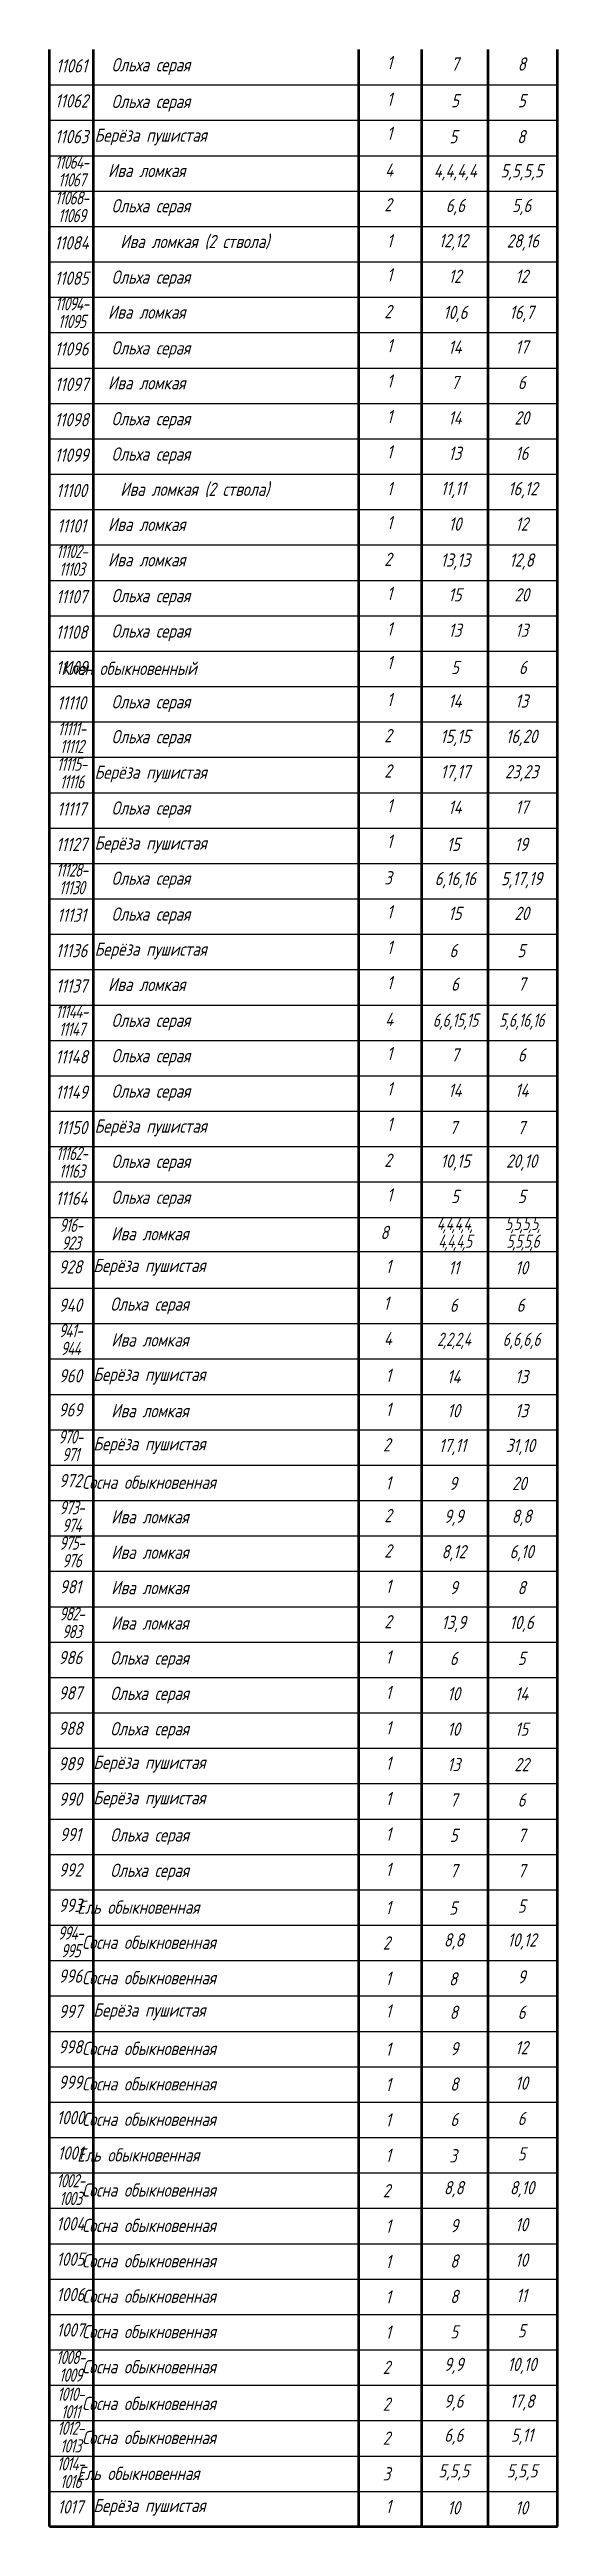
# Model space of a CAD drawing. Header units: metres. Extents: x 23128 to 34628, y -678634 to 13070.
# Drawn here: x 23128 to 34628, y -425865 to -369873 of the extents above; entities that cross this region are included whole.
import ezdxf

# ---------------------------------------------------------------- set-up
doc = ezdxf.new("R2010")
doc.units = ezdxf.units.M
for name, color, linetype, lineweight in [('Лиственные', 160, 'Continuous', 30), ('ТАБЛИЦА 50', 51, 'Continuous', 50), ('текст 300', 7, 'Continuous', 30), ('Хвойные', 80, 'Continuous', 30)]:
    doc.layers.add(name, color=color, linetype=linetype, lineweight=lineweight)
doc.layers.add('ТАБЛИЦА', color=18, linetype='Continuous', true_color=0x000000)
doc.styles.add('NF_VGP_3.0', font='cs_gost2304.shx', dxfattribs={"oblique": 15, "height": 300})

msp = doc.modelspace()

# ---------------------------------------------------------------- texts
at = {"layer": 'Лиственные', "lineweight": 30, "transparency": 33554687, "char_height": 300, "attachment_point": 5, "style": 'NF_VGP_3.0'}
for s, insert, width in [('Ольха серая', (25423, -370258), 6349.98), ('Ольха серая', (25423, -371088), 6349.98), ('\\pxqj;Берёза пушистая', (26017, -371850), 3736), ('Ива ломкая', (25329, -372608), 6349.98), ('Ольха серая', (25423, -373446), 6349.98), ('Ива ломкая (2 ствола)', (26417, -374228), 6349.98), ('Ольха серая', (25423, -375058), 6349.98), ('Ива ломкая', (25329, -375808), 6349.98), ('Ольха серая', (25423, -376658), 6349.98), ('Ива ломкая', (25329, -377408), 6349.98), ('Ольха серая', (25423, -378258), 6349.98), ('Ольха серая', (25423, -379058), 6349.98), ('Ива ломкая (2 ствола)', (26417, -379828), 6349.98), ('Ива ломкая', (25329, -380608), 6349.98), ('Ива ломкая', (25329, -381408), 6349.98), ('Ольха серая', (25423, -382258), 6349.98), ('Ольха серая', (25423, -383058), 6349.98), ('\\pxqj;Клен обыкновенный', (26252, -383862), 5716.81), ('Ольха серая', (25423, -384658), 6349.98), ('Ольха серая', (25423, -385446), 6349.98), ('\\pxqj;Берёза пушистая', (26017, -386250), 3736), ('Ольха серая', (25423, -387058), 6349.98), ('\\pxqj;Берёза пушистая', (26017, -387850), 3736), ('Ольха серая', (25423, -388646), 6349.98), ('Ольха серая', (25423, -389458), 6349.98), ('\\pxqj;Берёза пушистая', (26017, -390250), 3736), ('Ива ломкая', (25329, -391008), 6349.98), ('Ольха серая', (25423, -391858), 6349.98), ('Ольха серая', (25423, -392658), 6349.98), ('Ольха серая', (25423, -393458), 6349.98), ('\\pxqj;Берёза пушистая', (26017, -394250), 3736), ('Ольха серая', (25423, -395046), 6349.98), ('Ольха серая', (25423, -395858), 6349.98), ('Ива ломкая', (25402, -396642), 6349.98), ('\\pxqj;Берёза пушистая', (25989, -397400), 3736), ('Ольха серая', (25395, -398274), 6349.98), ('Ива ломкая', (25402, -399042), 6349.98), ('\\pxqj;Берёза пушистая', (25989, -399862), 3736), ('Ива ломкая', (25402, -400642), 6349.98), ('\\pxqj;Берёза пушистая', (25989, -401431), 3736), ('Ива ломкая', (25402, -403042), 6349.98), ('Ива ломкая', (25402, -403842), 6349.98), ('Ива ломкая', (25402, -404642), 6349.98), ('Ива ломкая', (25402, -405442), 6349.98), ('Ольха серая', (25395, -406273), 6349.98), ('Ольха серая', (25395, -407073), 6349.98), ('Ольха серая', (25395, -407873), 6349.98), ('\\pxqj;Берёза пушистая', (25989, -408631), 3736), ('\\pxqj;Берёза пушистая', (25989, -409431), 3736), ('Ольха серая', (25395, -410273), 6349.98), ('Ольха серая', (25395, -411073), 6349.98), ('\\pxqj;Берёза пушистая', (25989, -414231), 3736), ('\\pxqj;Берёза пушистая', (25989, -425431), 3736)]:
    msp.add_mtext(s, dxfattribs=dict(at, insert=insert, width=width))
at = {"layer": 'Лиственные', "color": 5, "char_height": 300, "attachment_point": 1, "style": 'NF_VGP_3.0'}
for s, insert, width in [('1', (30766, -370017), 156.16), ('1', (30766, -370847), 156.16), ('1', (30766, -371618), 156.16), ('4', (30726, -372447), 239.07), ('2', (30706, -373232), 243.91), ('1', (30766, -374048), 156.16), ('1', (30766, -374817), 156.16), ('2', (30706, -375647), 243.91), ('1', (30766, -376417), 156.16), ('1', (30766, -377217), 156.16), ('1', (30766, -378017), 156.16), ('1', (30766, -378817), 156.16), ('1', (30766, -379648), 156.16), ('1', (30766, -380417), 156.16), ('2', (30706, -381247), 243.91), ('1', (30766, -382017), 156.16), ('1', (30766, -382817), 156.16), ('1', (30766, -383578), 156.16), ('1', (30766, -384417), 156.16), ('2', (30706, -385232), 243.91), ('2', (30706, -386032), 243.91), ('1', (30766, -386817), 156.16), ('1', (30766, -387618), 156.16), ('3', (30706, -388447), 232.3), ('1', (30766, -389217), 156.16), ('1', (30766, -390018), 156.16), ('1', (30766, -390817), 156.16), ('4', (30726, -391647), 239.07), ('1', (30766, -392417), 156.16), ('1', (30766, -393217), 156.16), ('1', (30766, -394018), 156.16), ('2', (30706, -394832), 243.91), ('1', (30766, -395617), 156.16), ('8', (30620, -396463), 216.46), ('1', (30738, -397232), 156.16), ('1', (30690, -398063), 156.16), ('4', (30698, -398863), 239.07), ('1', (30738, -399694), 156.16), ('1', (30738, -400463), 156.16), ('2', (30678, -401263), 243.91), ('2', (30706, -402863), 243.91), ('2', (30706, -403663), 243.91), ('1', (30738, -404463), 156.16), ('2', (30706, -405263), 243.91), ('1', (30738, -406062), 156.16), ('1', (30738, -406862), 156.16), ('1', (30738, -407662), 156.16), ('1', (30738, -408462), 156.16), ('1', (30738, -409262), 156.16), ('1', (30738, -410062), 156.16), ('1', (30738, -410862), 156.16), ('1', (30738, -414062), 156.16), ('1', (30738, -425263), 156.16)]:
    msp.add_mtext(s, dxfattribs=dict(at, insert=insert, width=width))
at = {"layer": 'текст 300', "color": 7, "transparency": 33554687, "char_height": 300, "attachment_point": 5, "style": 'NF_VGP_3.0'}
for s, insert, width in [('{\\C256;11061}', (23628, -370242), 1000), ('{\\C256;11062}', (23628, -371035), 1000), ('{\\C256;11063}', (23628, -371842), 1000), ('{\\C256;11084}', (23628, -374242), 1000), ('{\\C256;11085}', (23628, -375042), 1000), ('{\\C256;11096}', (23628, -376642), 1000), ('{\\C256;11097}', (23628, -377442), 1000), ('{\\C256;11098}', (23628, -378242), 1000), ('{\\C256;11099}', (23628, -379042), 1000), ('{\\C256;11100}', (23628, -379842), 1000), ('{\\C256;11101}', (23628, -380642), 1000), ('{\\C256;11107}', (23628, -382242), 1000), ('{\\C256;11108}', (23628, -383042), 1000), ('{\\C256;11109}', (23628, -383842), 1000), ('{\\C256;11110}', (23628, -384642), 1000), ('{\\C256;11117}', (23628, -387042), 1000), ('{\\C256;11127}', (23628, -387842), 1000), ('{\\C256;11131}', (23628, -389442), 1000), ('{\\C256;11136}', (23628, -390242), 1000), ('{\\C256;11137}', (23628, -391042), 1000), ('{\\C256;11148}', (23628, -392642), 1000), ('{\\C256;11149}', (23628, -393442), 1000), ('{\\C256;11150}', (23628, -394242), 1000), ('{\\C256;11164}', (23628, -395842), 1000), ('{\\C256;928}', (23600, -397392), 1000), ('{\\C256;940}', (23600, -398258), 1000.06), ('{\\C256;960}', (23600, -399854), 1000), ('{\\C256;969}', (23600, -400623), 1000), ('{\\C256;972}', (23600, -402223), 1000), ('{\\C256;981}', (23600, -404623), 1000), ('{\\C256;986}', (23600, -406223), 1000), ('{\\C256;987}', (23600, -407023), 1000), ('{\\C256;988}', (23600, -407823), 1000), ('{\\C256;989}', (23600, -408623), 1000), ('{\\C256;990}', (23600, -409423), 1000), ('{\\C256;991}', (23600, -410223), 1000), ('{\\C256;992}', (23600, -411023), 1000), ('{\\C256;993}', (23600, -411823), 1000), ('{\\C256;996}', (23600, -413423), 1000), ('{\\C256;997}', (23600, -414223), 1000), ('{\\C256;998}', (23600, -415023), 1000), ('{\\C256;999}', (23600, -415823), 1000), ('{\\C256;1000}', (23600, -416623), 1000), ('{\\C256;1001}', (23600, -417423), 1000), ('{\\C256;1004}', (23600, -419023), 1000), ('{\\C256;1005}', (23600, -419823), 1000), ('{\\C256;1006}', (23600, -420623), 1000), ('{\\C256;1007}', (23600, -421423), 1000), ('{\\C256;1017}', (23600, -425423), 1000)]:
    msp.add_mtext(s, dxfattribs=dict(at, insert=insert, width=width))
at = {"layer": 'текст 300', "transparency": 33554687, "char_height": 300, "attachment_point": 5, "style": 'NF_VGP_3.0'}
for s, insert, width in [('7', (32306, -370200), 1500), ('8', (33818, -370200), 1620), ('5', (32306, -371030), 1500), ('5', (33818, -371030), 1620), ('5', (32269, -371842), 1427.54), ('8', (33806, -371842), 1644.93), ('4,4,4,4', (32314, -372649), 1572.46), ('5,5,5,5', (33814, -372649), 1572.46), ('6,6', (32314, -373434), 1572.46), ('5,6', (33814, -373434), 1572.46), ('12,12', (32269, -374228), 1427.54), ('28,16', (33842, -374235), 1572.46), ('12', (32306, -375000), 1500), ('12', (33818, -375000), 1620), ('10,6', (32314, -375849), 1572.46), ('16,7', (33814, -375849), 1572.46), ('14', (32306, -376600), 1500), ('17', (33818, -376600), 1620), ('7', (32306, -377400), 1500), ('6', (33818, -377400), 1620), ('14', (32306, -378200), 1500), ('20', (33818, -378200), 1620), ('13', (32306, -379000), 1500), ('16', (33818, -379000), 1620), ('11,11', (32269, -379828), 1427.54), ('16,12', (33842, -379835), 1572.46), ('10', (32306, -380600), 1500), ('12', (33818, -380600), 1620), ('13,13', (32314, -381449), 1572.46), ('12,8', (33814, -381449), 1572.46), ('15', (32306, -382200), 1500), ('20', (33818, -382200), 1620), ('13', (32306, -383000), 1500), ('13', (33818, -383000), 1620), ('5', (32306, -383842), 1500), ('6', (33842, -383842), 1572.46), ('14', (32306, -384600), 1500), ('13', (33818, -384600), 1620), ('15,15', (32314, -385434), 1572.46), ('16,20', (33814, -385434), 1572.46), ('17,17', (32314, -386234), 1572.46), ('23,23', (33814, -386234), 1572.46), ('14', (32306, -387000), 1500), ('17', (33818, -387000), 1620), ('15', (32269, -387842), 1427.54), ('19', (33806, -387842), 1644.93), ('6,16,16', (32314, -388649), 1572.46), ('5,17,19', (33814, -388649), 1572.46), ('15', (32306, -389400), 1500), ('20', (33818, -389400), 1620), ('6', (32269, -390242), 1427.54), ('5', (33806, -390242), 1644.93), ('6', (32306, -391000), 1500), ('7', (33818, -391000), 1620), ('{\\W0.9;\\T0.95;6,6,15,15}', (32314, -391849), 1572.46), ('{\\W0.9;\\T0.95;5,6,16,16}', (33814, -391849), 1572.46), ('7', (32306, -392600), 1500), ('6', (33818, -392600), 1620), ('14', (32306, -393400), 1500), ('14', (33818, -393400), 1620), ('7', (32269, -394242), 1427.54), ('7', (33806, -394242), 1644.93), ('10,15', (32314, -395034), 1572.46), ('20,10', (33814, -395034), 1572.46), ('5', (32306, -395800), 1500), ('5', (33818, -395800), 1620), ('11', (32278, -397411), 1500), ('10', (33814, -397411), 1572.46), ('6', (32278, -398258), 1500), ('6', (33790, -398258), 1620), ('{\\W0.9;\\T0.9;2,2,2,4}', (32278, -399064), 1500), ('{\\W0.9;6,6,6,6}', (33814, -399064), 1572.46), ('14', (32278, -399873), 1500), ('13', (33814, -399873), 1572.46), ('10', (32278, -400642), 1500), ('13', (33814, -400642), 1572.46), ('17,11', (32250, -401464), 1500), ('31,10', (33786, -401464), 1572.46), ('9', (32263, -402287), 1427.54), ('20', (33763, -402287), 1427.54), ('9,9', (32278, -403064), 1500), ('8,8', (33814, -403064), 1572.46), ('8,12', (32278, -403864), 1500), ('6,10', (33814, -403864), 1572.46), ('9', (32278, -404642), 1500), ('8', (33814, -404642), 1572.46), ('13,9', (32278, -405464), 1500), ('10,6', (33814, -405464), 1572.46), ('6', (32278, -406242), 1500), ('5', (33814, -406242), 1572.46), ('10', (32278, -407042), 1500), ('14', (33814, -407042), 1572.46), ('10', (32278, -407842), 1500), ('15', (33814, -407842), 1572.46), ('13', (32278, -408642), 1500), ('22', (33814, -408642), 1572.46), ('7', (32278, -409442), 1500), ('6', (33814, -409442), 1572.46), ('5', (32278, -410242), 1500), ('7', (33814, -410242), 1572.46), ('7', (32278, -411042), 1500), ('7', (33814, -411042), 1572.46), ('5', (32263, -411887), 1427.54), ('5', (33814, -411842), 1572.46), ('8,8', (32278, -412642), 1500), ('10,12', (33824, -412642), 1591.94), ('8', (32263, -413487), 1427.54), ('9', (33814, -413442), 1572.46), ('8', (32278, -414242), 1500), ('6', (33814, -414242), 1572.46), ('12', (33814, -415042), 1572.46), ('9', (32289, -415065), 1478.12), ('8', (32289, -415865), 1478.12), ('10', (33814, -415842), 1572.46), ('6', (32289, -416665), 1478.12), ('6', (33814, -416642), 1572.46), ('3', (32263, -417487), 1427.54), ('5', (33814, -417442), 1572.46), ('8,8', (32278, -418242), 1500), ('8,10', (33824, -418242), 1591.94), ('9', (32289, -419065), 1478.12), ('10', (33814, -419042), 1572.46), ('8', (32289, -419865), 1478.12), ('10', (33814, -419842), 1572.46), ('11', (33814, -420642), 1572.46), ('8', (32289, -420665), 1478.12), ('5', (32289, -421465), 1478.12), ('5', (33814, -421442), 1572.46), ('9,9', (32278, -422236), 1500), ('10,10', (33824, -422236), 1591.94), ('9,6', (32278, -423067), 1500), ('17,8', (33824, -423067), 1591.94), ('6,6', (32278, -423836), 1500), ('5,11', (33824, -423836), 1591.94), ('5,5,5', (32278, -424642), 1500), ('5,5,5', (33824, -424642), 1591.94), ('10', (32278, -425442), 1500), ('10', (33814, -425442), 1572.46)]:
    msp.add_mtext(s, dxfattribs=dict(at, insert=insert, width=width))
at = {"layer": 'текст 300', "color": 7, "transparency": 33554687, "char_height": 300, "attachment_point": 5, "line_spacing_factor": 0.8, "style": 'NF_VGP_3.0'}
for s, insert, width in [('{\\W0.9;\\T0.9;\\C256;11064-\\P11067}', (23628, -372620), 1000), ('{\\W0.9;\\T0.9;\\C256;11068-\\P11069}', (23628, -373427), 1000), ('{\\W0.9;\\T0.9;\\C256;11094-\\P11095}', (23628, -375820), 1000), ('{\\W0.9;\\T0.9;\\C256;11102-\\P11103}', (23628, -381420), 1000), ('{\\W0.9;\\T0.9;\\C256;11111-\\P11112}', (23628, -385427), 1000), ('{\\W0.9;\\T0.9;\\C256;11115-\\P11116}', (23628, -386227), 1000), ('{\\W0.9;\\T0.9;\\C256;11128-\\P11130}', (23628, -388620), 1000), ('{\\W0.9;\\T0.9;\\C256;11144-\\P11147}', (23628, -391820), 1000), ('{\\W0.9;\\T0.9;\\C256;11162-\\P11163}', (23628, -395027), 1000), ('{\\W0.9;\\T0.9;\\C256;916-\\P923}', (23610, -396651), 980.53), ('{\\W0.9;\\T0.9;\\C256;941-\\P944}', (23600, -399035), 904.92), ('{\\W0.9;\\T0.9;\\C256;970-\\P971}', (23600, -401435), 904.92), ('{\\W0.9;\\T0.9;\\C256;973-\\P974}', (23628, -403035), 904.92), ('{\\W0.9;\\T0.9;\\C256;975-\\P976}', (23628, -403835), 904.92), ('{\\W0.9;\\T0.9;\\C256;982-\\P983}', (23628, -405435), 904.92), ('{\\W0.9;\\T0.9;\\C256;994-\\P995}', (23600, -412650), 1000), ('{\\W0.9;\\T0.9;\\C256;1002-\\P1003}', (23600, -418250), 1000), ('{\\W0.9;\\T0.9;\\C256;1008-\\P1009}', (23600, -422243), 1000), ('{\\W0.9;\\T0.9;\\C256;1010-\\P1011}', (23600, -423074), 1000), ('{\\W0.9;\\T0.9;\\C256;1012-\\P1013}', (23600, -423843), 1000), ('{\\W0.9;\\T0.9;\\C256;1014-\\P1016}', (23600, -424650), 1000)]:
    msp.add_mtext(s, dxfattribs=dict(at, insert=insert, width=width))
at = {"layer": 'текст 300', "transparency": 33554687, "char_height": 300, "attachment_point": 5, "line_spacing_factor": 0.8, "style": 'NF_VGP_3.0'}
for s, insert, width in [('{\\W0.9;\\T0.85;4,4,4,4,\\P4,4,4,5}', (32297, -396646), 1500), ('{\\W0.9;\\T0.85;5,5,5,5,\\P5,5,5,6}', (33833, -396646), 1572.46)]:
    msp.add_mtext(s, dxfattribs=dict(at, insert=insert, width=width))
at = {"layer": 'Хвойные', "lineweight": 30, "transparency": 33554687, "char_height": 300, "width": 4584.55, "attachment_point": 5, "style": 'NF_VGP_3.0'}
for s, insert in [('\\pxqj;Сосна обыкновенная', (26159, -402260)), ('\\pxqj;Ель обыкновенная', (26047, -411866)), ('\\pxqj;Сосна обыкновенная', (26159, -412660)), ('\\pxqj;Сосна обыкновенная', (26159, -413460)), ('\\pxqj;Сосна обыкновенная', (26159, -415060)), ('\\pxqj;Сосна обыкновенная', (26159, -415860)), ('\\pxqj;Сосна обыкновенная', (26159, -416660)), ('\\pxqj;Ель обыкновенная', (26047, -417466)), ('\\pxqj;Сосна обыкновенная', (26159, -418260)), ('\\pxqj;Сосна обыкновенная', (26159, -419060)), ('\\pxqj;Сосна обыкновенная', (26159, -419860)), ('\\pxqj;Сосна обыкновенная', (26159, -420660)), ('\\pxqj;Сосна обыкновенная', (26159, -421460)), ('\\pxqj;Сосна обыкновенная', (26159, -422254)), ('\\pxqj;Сосна обыкновенная', (26159, -423085)), ('\\pxqj;Сосна обыкновенная', (26159, -423854)), ('\\pxqj;Ель обыкновенная', (26047, -424666))]:
    msp.add_mtext(s, dxfattribs=dict(at, insert=insert))
at = {"layer": 'Хвойные', "char_height": 300, "attachment_point": 1, "style": 'NF_VGP_3.0'}
for s, insert, width in [('1', (30734, -402125), 156.16), ('1', (30734, -411725), 156.16), ('2', (30674, -412525), 243.91), ('1', (30734, -413325), 156.16), ('1', (30734, -414925), 156.16), ('1', (30734, -415725), 156.16), ('1', (30734, -416525), 156.16), ('1', (30734, -417325), 156.16), ('2', (30674, -418125), 243.91), ('1', (30734, -418925), 156.16), ('1', (30734, -419725), 156.16), ('1', (30734, -420525), 156.16), ('1', (30734, -421325), 156.16), ('2', (30674, -422119), 243.91), ('2', (30674, -422950), 243.91), ('2', (30674, -423719), 243.91), ('3', (30674, -424525), 232.3)]:
    msp.add_mtext(s, dxfattribs=dict(at, insert=insert, width=width))

# ---------------------------------------------------------------- linework, layer by layer
at = {"layer": 'ТАБЛИЦА', "color": 0, "transparency": 33554687}
for points in [[(23128, -370673), (34628, -370673)], [(23128, -371473), (34628, -371473)], [(23128, -372273), (34628, -372273)], [(23128, -373073), (34628, -373073)], [(23128, -373873), (34628, -373873)], [(23128, -374673), (34628, -374673)], [(23128, -375473), (34628, -375473)], [(23128, -376273), (34628, -376273)], [(23128, -377073), (34628, -377073)], [(23128, -377873), (34628, -377873)], [(23128, -378673), (34628, -378673)], [(23128, -379473), (34628, -379473)], [(23128, -380273), (34628, -380273)], [(23128, -381073), (34628, -381073)], [(23128, -381873), (34628, -381873)], [(23128, -382673), (34628, -382673)], [(23128, -383473), (34628, -383473)], [(23128, -384273), (34628, -384273)], [(23128, -385073), (34628, -385073)], [(23128, -385873), (34628, -385873)], [(23128, -386673), (34628, -386673)], [(23128, -387473), (34628, -387473)], [(23128, -388273), (34628, -388273)], [(23128, -389073), (34628, -389073)], [(23128, -389873), (34628, -389873)], [(23128, -390673), (34628, -390673)], [(23128, -391473), (34628, -391473)], [(23128, -392273), (34628, -392273)], [(23128, -393073), (34628, -393073)], [(23128, -393873), (34628, -393873)], [(23128, -394673), (34628, -394673)], [(23128, -395473), (34628, -395473)], [(23128, -396273), (34628, -396273)], [(23128, -397042), (34628, -397042)], [(23128, -397873), (34628, -397873)], [(23128, -398673), (34628, -398673)], [(23128, -399473), (34628, -399473)], [(23128, -400273), (34628, -400273)], [(23128, -401073), (34628, -401073)], [(23128, -401873), (34628, -401873)], [(23128, -402673), (34628, -402673)], [(23128, -403473), (34628, -403473)], [(23128, -404273), (34628, -404273)], [(23128, -405073), (34628, -405073)], [(23128, -405873), (34628, -405873)], [(23128, -406673), (34628, -406673)], [(23128, -407473), (34628, -407473)], [(23128, -408273), (34628, -408273)], [(23128, -409073), (34628, -409073)], [(23128, -409873), (34628, -409873)], [(23128, -410673), (34628, -410673)], [(23128, -411473), (34628, -411473)], [(23128, -412273), (34628, -412273)], [(23128, -413073), (34628, -413073)], [(23128, -413873), (34628, -413873)], [(23128, -414673), (34628, -414673)], [(23128, -415473), (34628, -415473)], [(23128, -416273), (34628, -416273)], [(23128, -417073), (34628, -417073)], [(23128, -417873), (34628, -417873)], [(23128, -418673), (34628, -418673)], [(23128, -419473), (34628, -419473)], [(23128, -420273), (34628, -420273)], [(23128, -421073), (34628, -421073)], [(23128, -421873), (34628, -421873)], [(23128, -422673), (34628, -422673)], [(23128, -423473), (34628, -423473)], [(23128, -424273), (34628, -424273)], [(23128, -425073), (34628, -425073)], [(23128, -425864), (34628, -425864)]]:
    msp.add_lwpolyline(points, dxfattribs=at)
at = {"layer": 'ТАБЛИЦА 50', "color": 7, "transparency": 33554687}
for points in [[(23128, -425864), (23128, -369873)], [(24128, -425864), (24128, -369873)], [(30128, -425864), (30128, -369873)], [(30128, -425864), (30128, -369873)], [(31556, -425865), (31556, -369873)], [(31556, -425865), (31556, -369873)], [(33056, -425865), (33056, -369873)], [(33056, -425865), (33056, -369873)], [(34628, -425865), (34628, -369873)], [(34628, -425865), (34628, -369873)], [(23128, -425864), (34628, -425864)]]:
    msp.add_lwpolyline(points, dxfattribs=at)

msp.set_redraw_order([(e.dxf.handle, doc.entitydb.next_handle()) for e in msp.query("TEXT MTEXT ATTDEF DIMENSION ARC_DIMENSION")])  # texts and dimensions are drawn at this point

doc.saveas('drawing.dxf')
